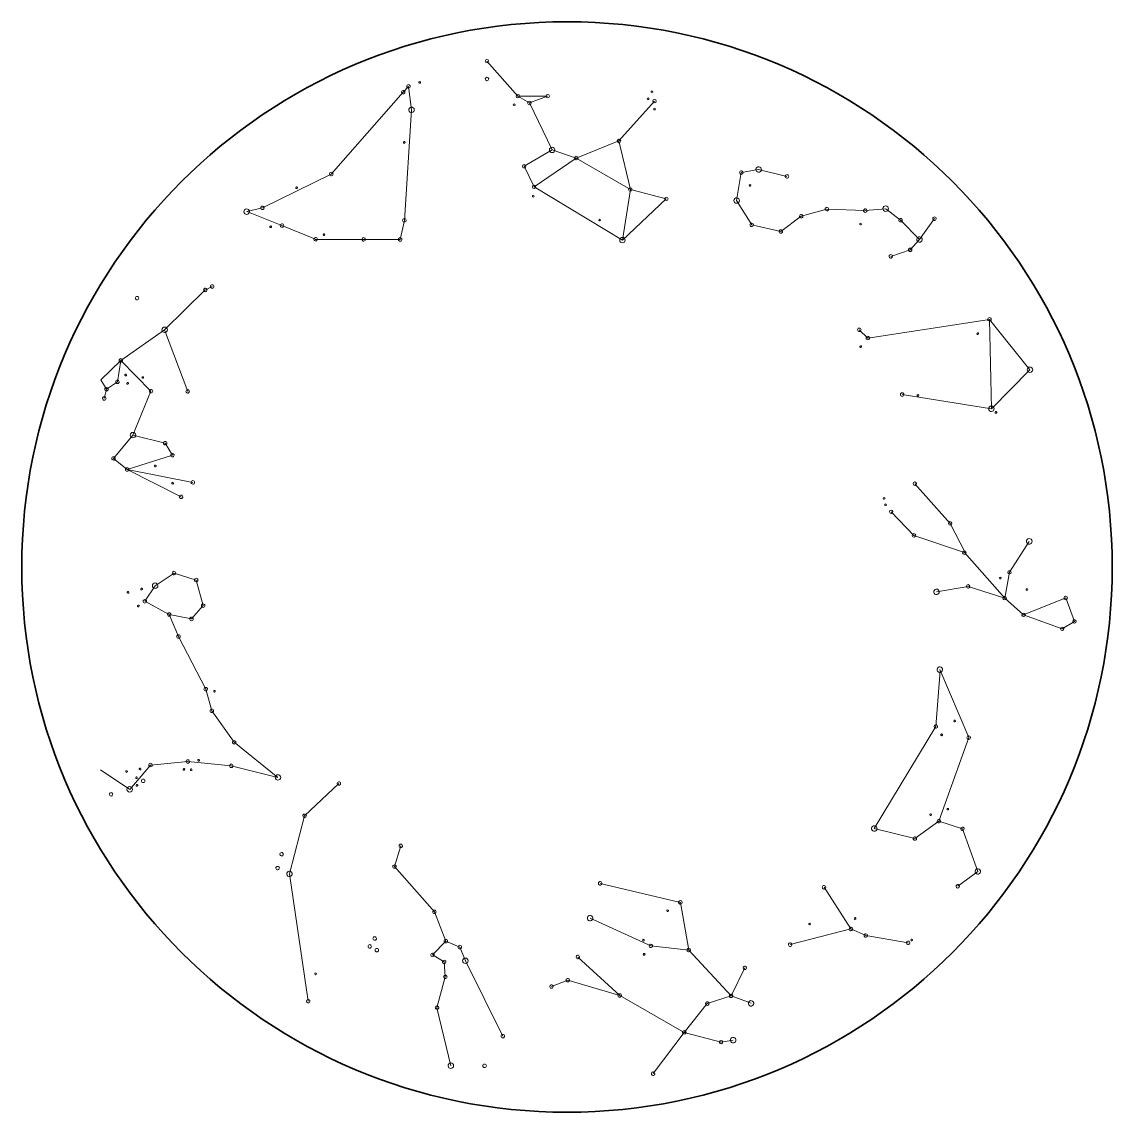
# Model space of a CAD drawing. Header units: inches. Extents: x 7.35 to 8.65, y -8.65 to -7.35.
import ezdxf

# ---------------------------------------------------------------- set-up
doc = ezdxf.new("R2010")
doc.units = ezdxf.units.IN
doc.header["$MEASUREMENT"] = 0
doc.layers.add('Layer 1', color=7, linetype='Continuous')

# ---------------------------------------------------------------- blocks, each defined once
blk = doc.blocks.new('block 2')
at = {"layer": 'Layer 1', "color": 3, "lineweight": 15, "true_color": 0x00ff00}
for points in [[(7.5203, -7.7172), (7.5688, -7.6697)], [(7.5685, -7.6701), (7.577, -7.6655)], [(7.4681, -7.7537), (7.5203, -7.7172)], [(7.5203, -7.7172), (7.5478, -7.7906)], [(7.4442, -7.7767), (7.4681, -7.7537)], [(7.4681, -7.7537), (7.464, -7.7792)], [(7.4681, -7.7537), (7.504, -7.7903)], [(7.4509, -7.7881), (7.4442, -7.7767)], [(7.464, -7.7792), (7.4509, -7.7881)], [(7.4483, -7.7991), (7.4509, -7.7881)], [(7.4825, -7.8427), (7.504, -7.7903)], [(7.4593, -7.8705), (7.4825, -7.8427)], [(7.5209, -7.8523), (7.4825, -7.8427)], [(7.5295, -7.8668), (7.5209, -7.8523)], [(7.4756, -7.8837), (7.4593, -7.8705)], [(7.4756, -7.8837), (7.5295, -7.8668)], [(7.4756, -7.8837), (7.5399, -7.9163)], [(7.4756, -7.8837), (7.5539, -7.8991)]]:
    blk.add_lwpolyline(points, dxfattribs=at)
at = {"layer": 'Layer 1', "color": 1, "lineweight": 15, "true_color": 0xff0000}
for points in [[(7.5697, -7.6678), (7.5707, -7.6682), (7.5712, -7.6695), (7.5707, -7.6705), (7.5703, -7.6716), (7.5691, -7.6721), (7.568, -7.6716), (7.567, -7.6711), (7.5665, -7.6699), (7.5669, -7.6689), (7.5674, -7.6678), (7.5686, -7.6673), (7.5697, -7.6678)], [(7.5778, -7.6636), (7.5789, -7.6641), (7.5793, -7.6653), (7.5789, -7.6663), (7.5784, -7.6674), (7.5772, -7.6679), (7.5762, -7.6674), (7.5751, -7.667), (7.5746, -7.6657), (7.5751, -7.6647), (7.5755, -7.6636), (7.5768, -7.6632), (7.5778, -7.6636)], [(7.4882, -7.6775), (7.4892, -7.6779), (7.4897, -7.6791), (7.4892, -7.6802), (7.4888, -7.6813), (7.4876, -7.6817), (7.4865, -7.6813), (7.4855, -7.6808), (7.485, -7.6796), (7.4854, -7.6785), (7.4859, -7.6775), (7.4871, -7.677), (7.4882, -7.6775)], [(7.5216, -7.7142), (7.5232, -7.7149), (7.524, -7.7169), (7.5233, -7.7185), (7.5225, -7.7202), (7.5206, -7.7209), (7.519, -7.7202), (7.5173, -7.7195), (7.5166, -7.7176), (7.5173, -7.7159), (7.518, -7.7143), (7.5199, -7.7135), (7.5216, -7.7142)], [(7.469, -7.7518), (7.47, -7.7522), (7.4705, -7.7535), (7.47, -7.7545), (7.4696, -7.7556), (7.4683, -7.7561), (7.4673, -7.7556), (7.4662, -7.7551), (7.4658, -7.7539), (7.4662, -7.7529), (7.4667, -7.7518), (7.4679, -7.7513), (7.469, -7.7518)], [(7.4743, -7.7702), (7.4749, -7.7704), (7.4751, -7.771), (7.4749, -7.7715), (7.4747, -7.7721), (7.474, -7.7723), (7.4735, -7.7721), (7.473, -7.7718), (7.4727, -7.7712), (7.473, -7.7707), (7.4732, -7.7702), (7.4738, -7.7699), (7.4743, -7.7702)], [(7.4946, -7.7731), (7.4952, -7.7733), (7.4954, -7.7739), (7.4952, -7.7745), (7.4949, -7.775), (7.4943, -7.7752), (7.4938, -7.775), (7.4933, -7.7748), (7.493, -7.7741), (7.4933, -7.7736), (7.4935, -7.7731), (7.4941, -7.7729), (7.4946, -7.7731)], [(7.4517, -7.7862), (7.4527, -7.7867), (7.4532, -7.7879), (7.4528, -7.789), (7.4523, -7.79), (7.4511, -7.7905), (7.45, -7.79), (7.449, -7.7896), (7.4485, -7.7883), (7.449, -7.7873), (7.4494, -7.7862), (7.4506, -7.7858), (7.4517, -7.7862)], [(7.4648, -7.7773), (7.4658, -7.7777), (7.4663, -7.779), (7.4659, -7.78), (7.4654, -7.7811), (7.4642, -7.7815), (7.4631, -7.7811), (7.4621, -7.7806), (7.4616, -7.7794), (7.4621, -7.7783), (7.4625, -7.7773), (7.4637, -7.7768), (7.4648, -7.7773)], [(7.4766, -7.7801), (7.4771, -7.7804), (7.4773, -7.781), (7.4771, -7.7815), (7.4769, -7.782), (7.4763, -7.7823), (7.4757, -7.782), (7.4752, -7.7818), (7.475, -7.7812), (7.4752, -7.7807), (7.4754, -7.7802), (7.476, -7.7799), (7.4766, -7.7801)], [(7.4492, -7.7972), (7.4502, -7.7977), (7.4507, -7.7989), (7.4502, -7.7999), (7.4498, -7.801), (7.4486, -7.8015), (7.4475, -7.801), (7.4465, -7.8005), (7.446, -7.7993), (7.4464, -7.7983), (7.4469, -7.7972), (7.4481, -7.7967), (7.4492, -7.7972)], [(7.5048, -7.7884), (7.5059, -7.7889), (7.5064, -7.7901), (7.5059, -7.7911), (7.5055, -7.7922), (7.5042, -7.7927), (7.5032, -7.7922), (7.5021, -7.7917), (7.5017, -7.7905), (7.5021, -7.7895), (7.5026, -7.7884), (7.5038, -7.7879), (7.5048, -7.7884)], [(7.5486, -7.7887), (7.5496, -7.7892), (7.5501, -7.7904), (7.5497, -7.7915), (7.5492, -7.7925), (7.548, -7.793), (7.5469, -7.7925), (7.5459, -7.7921), (7.5454, -7.7909), (7.5459, -7.7898), (7.5463, -7.7888), (7.5475, -7.7883), (7.5486, -7.7887)], [(7.4838, -7.8397), (7.4854, -7.8404), (7.4862, -7.8424), (7.4855, -7.844), (7.4847, -7.8457), (7.4828, -7.8464), (7.4812, -7.8457), (7.4795, -7.845), (7.4788, -7.8431), (7.4795, -7.8414), (7.4802, -7.8398), (7.4821, -7.839), (7.4838, -7.8397)], [(7.5217, -7.8504), (7.5228, -7.8508), (7.5233, -7.852), (7.5228, -7.8531), (7.5224, -7.8541), (7.5211, -7.8546), (7.5201, -7.8542), (7.519, -7.8537), (7.5186, -7.8525), (7.519, -7.8514), (7.5195, -7.8504), (7.5207, -7.8499), (7.5217, -7.8504)], [(7.5304, -7.8649), (7.5314, -7.8653), (7.5319, -7.8665), (7.5314, -7.8676), (7.531, -7.8686), (7.5298, -7.8691), (7.5287, -7.8687), (7.5277, -7.8682), (7.5272, -7.867), (7.5276, -7.8659), (7.5281, -7.8649), (7.5293, -7.8644), (7.5304, -7.8649)], [(7.4601, -7.8686), (7.4612, -7.8691), (7.4616, -7.8703), (7.4612, -7.8714), (7.4607, -7.8724), (7.4595, -7.8729), (7.4585, -7.8724), (7.4574, -7.872), (7.4569, -7.8708), (7.4574, -7.8697), (7.4578, -7.8687), (7.4591, -7.8682), (7.4601, -7.8686)], [(7.4764, -7.8818), (7.4775, -7.8823), (7.4779, -7.8835), (7.4775, -7.8846), (7.477, -7.8856), (7.4758, -7.8861), (7.4748, -7.8856), (7.4737, -7.8852), (7.4732, -7.884), (7.4737, -7.8829), (7.4741, -7.8819), (7.4754, -7.8814), (7.4764, -7.8818)], [(7.5094, -7.8786), (7.51, -7.8788), (7.5102, -7.8794), (7.51, -7.88), (7.5097, -7.8805), (7.5091, -7.8807), (7.5086, -7.8805), (7.5081, -7.8803), (7.5078, -7.8797), (7.5081, -7.8791), (7.5083, -7.8786), (7.5089, -7.8784), (7.5094, -7.8786)], [(7.5302, -7.8991), (7.5307, -7.8994), (7.5309, -7.9), (7.5307, -7.9005), (7.5305, -7.901), (7.5298, -7.9013), (7.5293, -7.901), (7.5288, -7.9008), (7.5286, -7.9002), (7.5288, -7.8997), (7.529, -7.8992), (7.5296, -7.8989), (7.5302, -7.8991)], [(7.5548, -7.8972), (7.5558, -7.8977), (7.5563, -7.8989), (7.5558, -7.9), (7.5554, -7.901), (7.5542, -7.9015), (7.5531, -7.901), (7.5521, -7.9006), (7.5516, -7.8994), (7.552, -7.8983), (7.5525, -7.8973), (7.5537, -7.8968), (7.5548, -7.8972)], [(7.5407, -7.9144), (7.5417, -7.9148), (7.5422, -7.9161), (7.5418, -7.9171), (7.5413, -7.9182), (7.5401, -7.9186), (7.539, -7.9182), (7.538, -7.9177), (7.5375, -7.9165), (7.538, -7.9154), (7.5384, -7.9144), (7.5396, -7.9139), (7.5407, -7.9144)]]:
    blk.add_open_spline(points, degree=3, knots=[0, 0, 0, 0, 1, 1, 1, 2, 2, 2, 3, 3, 3, 4, 4, 4, 4], dxfattribs=at)
blk = doc.blocks.new('block 3')
at = {"layer": 'Layer 1', "color": 3, "lineweight": 15, "true_color": 0x00ff00}
for points in [[(7.6872, -8.2966), (7.7281, -8.2582)], [(7.6692, -8.3659), (7.6872, -8.2966)], [(7.6914, -8.5176), (7.6692, -8.3659)]]:
    blk.add_lwpolyline(points, dxfattribs=at)
at = {"layer": 'Layer 1', "color": 1, "lineweight": 15, "true_color": 0xff0000}
for points in [[(7.7265, -8.2569), (7.7272, -8.256), (7.7285, -8.2558), (7.7294, -8.2566), (7.7303, -8.2573), (7.7304, -8.2586), (7.7297, -8.2595), (7.729, -8.2604), (7.7277, -8.2605), (7.7268, -8.2598), (7.7259, -8.2591), (7.7258, -8.2578), (7.7265, -8.2569)], [(7.6856, -8.2953), (7.6863, -8.2944), (7.6876, -8.2942), (7.6885, -8.2949), (7.6894, -8.2957), (7.6895, -8.297), (7.6888, -8.2979), (7.6881, -8.2988), (7.6868, -8.2989), (7.6859, -8.2982), (7.685, -8.2975), (7.6849, -8.2962), (7.6856, -8.2953)], [(7.6581, -8.3412), (7.6588, -8.3403), (7.6601, -8.3401), (7.661, -8.3409), (7.6619, -8.3416), (7.662, -8.3429), (7.6613, -8.3438), (7.6606, -8.3447), (7.6593, -8.3448), (7.6584, -8.3441), (7.6575, -8.3434), (7.6574, -8.3421), (7.6581, -8.3412)], [(7.6534, -8.3577), (7.6541, -8.3568), (7.6554, -8.3567), (7.6563, -8.3574), (7.6572, -8.3581), (7.6573, -8.3594), (7.6566, -8.3603), (7.6559, -8.3612), (7.6546, -8.3613), (7.6537, -8.3606), (7.6528, -8.3599), (7.6527, -8.3586), (7.6534, -8.3577)], [(7.6666, -8.3639), (7.6677, -8.3625), (7.6697, -8.3622), (7.6712, -8.3633), (7.6726, -8.3645), (7.6728, -8.3665), (7.6717, -8.3679), (7.6706, -8.3693), (7.6686, -8.3696), (7.6671, -8.3685), (7.6657, -8.3674), (7.6655, -8.3653), (7.6666, -8.3639)], [(7.6994, -8.4844), (7.6997, -8.4839), (7.7004, -8.4838), (7.7008, -8.4842), (7.7013, -8.4845), (7.7014, -8.4852), (7.701, -8.4857), (7.7007, -8.4861), (7.7, -8.4862), (7.6996, -8.4858), (7.6991, -8.4855), (7.699, -8.4848), (7.6994, -8.4844)], [(7.6898, -8.5164), (7.6905, -8.5155), (7.6918, -8.5153), (7.6927, -8.516), (7.6936, -8.5167), (7.6938, -8.518), (7.6931, -8.5189), (7.6924, -8.5198), (7.6911, -8.52), (7.6902, -8.5193), (7.6893, -8.5186), (7.6891, -8.5173), (7.6898, -8.5164)]]:
    blk.add_open_spline(points, degree=3, knots=[0, 0, 0, 0, 1, 1, 1, 2, 2, 2, 3, 3, 3, 4, 4, 4, 4], dxfattribs=at)
blk = doc.blocks.new('block 4')
at = {"layer": 'Layer 1', "color": 3, "lineweight": 15, "true_color": 0x00ff00}
for points in [[(8.4398, -8.1901), (8.4451, -8.1237)], [(8.4445, -8.1223), (8.479, -8.2034)], [(8.3664, -8.3119), (8.4398, -8.1901)], [(8.479, -8.2034), (8.4434, -8.3031)], [(8.4434, -8.3031), (8.4148, -8.3238)], [(8.4715, -8.3121), (8.4434, -8.3031)], [(8.4148, -8.3238), (8.3664, -8.3119)], [(8.4897, -8.3629), (8.4715, -8.3121)], [(8.4659, -8.3807), (8.4897, -8.3629)]]:
    blk.add_lwpolyline(points, dxfattribs=at)
at = {"layer": 'Layer 1', "color": 1, "lineweight": 15, "true_color": 0xff0000}
for points in [[(8.4429, -8.1252), (8.4413, -8.1243), (8.4408, -8.1223), (8.4417, -8.1207), (8.4425, -8.1191), (8.4445, -8.1186), (8.4461, -8.1195), (8.4477, -8.1204), (8.4482, -8.1224), (8.4473, -8.1239), (8.4464, -8.1255), (8.4444, -8.1261), (8.4429, -8.1252)], [(8.4388, -8.1919), (8.4378, -8.1914), (8.4374, -8.1901), (8.438, -8.1891), (8.4385, -8.1881), (8.4398, -8.1878), (8.4408, -8.1883), (8.4418, -8.1889), (8.4422, -8.1902), (8.4416, -8.1912), (8.441, -8.1922), (8.4397, -8.1925), (8.4388, -8.1919)], [(8.4618, -8.1845), (8.4613, -8.1842), (8.4611, -8.1835), (8.4614, -8.183), (8.4617, -8.1825), (8.4623, -8.1824), (8.4628, -8.1827), (8.4633, -8.1829), (8.4635, -8.1836), (8.4632, -8.1841), (8.4629, -8.1846), (8.4623, -8.1847), (8.4618, -8.1845)], [(8.4462, -8.201), (8.4457, -8.2007), (8.4456, -8.2001), (8.4458, -8.1996), (8.4461, -8.1991), (8.4468, -8.1989), (8.4473, -8.1992), (8.4478, -8.1995), (8.4479, -8.2001), (8.4476, -8.2006), (8.4474, -8.2011), (8.4467, -8.2013), (8.4462, -8.201)], [(8.4779, -8.2052), (8.4769, -8.2047), (8.4766, -8.2034), (8.4771, -8.2024), (8.4777, -8.2014), (8.479, -8.2011), (8.48, -8.2016), (8.481, -8.2022), (8.4813, -8.2035), (8.4808, -8.2045), (8.4802, -8.2055), (8.4789, -8.2058), (8.4779, -8.2052)], [(8.4331, -8.2961), (8.4326, -8.2958), (8.4324, -8.2952), (8.4327, -8.2947), (8.433, -8.2942), (8.4336, -8.294), (8.4341, -8.2943), (8.4346, -8.2946), (8.4348, -8.2952), (8.4345, -8.2957), (8.4342, -8.2962), (8.4336, -8.2964), (8.4331, -8.2961)], [(8.4535, -8.2896), (8.453, -8.2894), (8.4528, -8.2887), (8.4531, -8.2882), (8.4534, -8.2877), (8.454, -8.2876), (8.4545, -8.2878), (8.455, -8.2881), (8.4552, -8.2888), (8.4549, -8.2893), (8.4546, -8.2897), (8.454, -8.2899), (8.4535, -8.2896)], [(8.4423, -8.3049), (8.4413, -8.3044), (8.441, -8.3031), (8.4416, -8.3021), (8.4421, -8.3011), (8.4434, -8.3008), (8.4444, -8.3013), (8.4454, -8.3019), (8.4457, -8.3032), (8.4452, -8.3042), (8.4446, -8.3052), (8.4433, -8.3055), (8.4423, -8.3049)], [(8.3647, -8.3147), (8.3632, -8.3138), (8.3626, -8.3118), (8.3635, -8.3103), (8.3644, -8.3087), (8.3664, -8.3082), (8.368, -8.309), (8.3695, -8.3099), (8.3701, -8.3119), (8.3692, -8.3135), (8.3683, -8.3151), (8.3663, -8.3156), (8.3647, -8.3147)], [(8.4705, -8.3139), (8.4695, -8.3133), (8.4691, -8.312), (8.4697, -8.311), (8.4703, -8.31), (8.4715, -8.3097), (8.4725, -8.3103), (8.4735, -8.3108), (8.4739, -8.3121), (8.4733, -8.3131), (8.4727, -8.3141), (8.4715, -8.3144), (8.4705, -8.3139)], [(8.4138, -8.3256), (8.4128, -8.325), (8.4125, -8.3238), (8.413, -8.3228), (8.4136, -8.3218), (8.4149, -8.3214), (8.4159, -8.322), (8.4169, -8.3226), (8.4172, -8.3238), (8.4166, -8.3248), (8.4161, -8.3258), (8.4148, -8.3262), (8.4138, -8.3256)], [(8.4881, -8.3657), (8.4866, -8.3649), (8.486, -8.3629), (8.4869, -8.3613), (8.4878, -8.3597), (8.4898, -8.3592), (8.4914, -8.3601), (8.4929, -8.361), (8.4935, -8.363), (8.4926, -8.3645), (8.4917, -8.3661), (8.4897, -8.3666), (8.4881, -8.3657)], [(8.4649, -8.3825), (8.4639, -8.3819), (8.4635, -8.3807), (8.4641, -8.3797), (8.4647, -8.3787), (8.466, -8.3783), (8.4669, -8.3789), (8.4679, -8.3795), (8.4683, -8.3807), (8.4677, -8.3817), (8.4671, -8.3827), (8.4659, -8.3831), (8.4649, -8.3825)]]:
    blk.add_open_spline(points, degree=3, knots=[0, 0, 0, 0, 1, 1, 1, 2, 2, 2, 3, 3, 3, 4, 4, 4, 4], dxfattribs=at)
blk = doc.blocks.new('block 5')
at = {"layer": 'Layer 1', "color": 3, "lineweight": 15, "true_color": 0x00ff00}
for points in [[(8.0394, -8.3772), (8.1352, -8.3998)], [(8.1352, -8.3998), (8.1451, -8.4568)], [(8.1001, -8.4518), (8.0275, -8.4187)], [(8.1451, -8.4568), (8.1001, -8.4518)], [(8.1956, -8.5114), (8.1451, -8.4568)], [(8.0628, -8.5108), (8.0129, -8.465)], [(8.212, -8.4779), (8.1956, -8.5114)], [(8.0008, -8.4927), (7.9816, -8.5003)], [(8.0628, -8.5108), (8.0008, -8.4927)], [(8.1398, -8.5548), (8.0628, -8.5108)], [(8.1956, -8.5114), (8.1673, -8.5206)], [(8.2194, -8.5202), (8.1956, -8.5114)], [(8.1673, -8.5206), (8.1398, -8.5548)], [(8.1398, -8.5548), (8.1027, -8.604)], [(8.1839, -8.5666), (8.1398, -8.5548)], [(8.198, -8.5641), (8.1839, -8.5666)]]:
    blk.add_lwpolyline(points, dxfattribs=at)
at = {"layer": 'Layer 1', "color": 1, "lineweight": 15, "true_color": 0xff0000}
for points in [[(8.0374, -8.3775), (8.0372, -8.3764), (8.0379, -8.3753), (8.039, -8.3751), (8.0402, -8.3749), (8.0412, -8.3757), (8.0414, -8.3768), (8.0416, -8.3779), (8.0409, -8.379), (8.0398, -8.3792), (8.0386, -8.3794), (8.0376, -8.3786), (8.0374, -8.3775)], [(8.1331, -8.4002), (8.1329, -8.399), (8.1337, -8.398), (8.1348, -8.3978), (8.1359, -8.3976), (8.137, -8.3983), (8.1372, -8.3995), (8.1374, -8.4006), (8.1366, -8.4017), (8.1355, -8.4019), (8.1344, -8.4021), (8.1333, -8.4013), (8.1331, -8.4002)], [(8.119, -8.41), (8.1189, -8.4094), (8.1193, -8.4089), (8.1198, -8.4088), (8.1204, -8.4087), (8.1209, -8.4091), (8.121, -8.4096), (8.1211, -8.4102), (8.1208, -8.4107), (8.1202, -8.4108), (8.1196, -8.4109), (8.1191, -8.4105), (8.119, -8.41)], [(8.0243, -8.4193), (8.024, -8.4175), (8.0252, -8.4158), (8.0269, -8.4155), (8.0287, -8.4152), (8.0304, -8.4164), (8.0307, -8.4181), (8.031, -8.4199), (8.0298, -8.4216), (8.0281, -8.4219), (8.0263, -8.4222), (8.0246, -8.421), (8.0243, -8.4193)], [(8.0901, -8.445), (8.09, -8.4444), (8.0904, -8.4439), (8.0909, -8.4438), (8.0915, -8.4437), (8.092, -8.4441), (8.0921, -8.4447), (8.0922, -8.4452), (8.0919, -8.4458), (8.0913, -8.4459), (8.0907, -8.446), (8.0902, -8.4456), (8.0901, -8.445)], [(8.0981, -8.4522), (8.0979, -8.451), (8.0986, -8.45), (8.0997, -8.4498), (8.1009, -8.4496), (8.1019, -8.4503), (8.1021, -8.4514), (8.1023, -8.4526), (8.1016, -8.4536), (8.1005, -8.4538), (8.0993, -8.454), (8.0983, -8.4533), (8.0981, -8.4522)], [(8.0109, -8.4653), (8.0107, -8.4642), (8.0115, -8.4631), (8.0126, -8.4629), (8.0137, -8.4627), (8.0148, -8.4635), (8.015, -8.4646), (8.0152, -8.4657), (8.0144, -8.4668), (8.0133, -8.467), (8.0122, -8.4672), (8.0111, -8.4665), (8.0109, -8.4653)], [(8.091, -8.462), (8.0909, -8.4614), (8.0913, -8.4609), (8.0918, -8.4608), (8.0924, -8.4607), (8.0929, -8.4611), (8.093, -8.4616), (8.0931, -8.4622), (8.0927, -8.4627), (8.0922, -8.4628), (8.0916, -8.4629), (8.0911, -8.4625), (8.091, -8.462)], [(8.1431, -8.4571), (8.1429, -8.456), (8.1437, -8.4549), (8.1448, -8.4547), (8.1459, -8.4545), (8.147, -8.4553), (8.1472, -8.4564), (8.1474, -8.4575), (8.1466, -8.4586), (8.1455, -8.4588), (8.1444, -8.459), (8.1433, -8.4583), (8.1431, -8.4571)], [(8.21, -8.4783), (8.2098, -8.4772), (8.2105, -8.4761), (8.2117, -8.4759), (8.2128, -8.4757), (8.2139, -8.4765), (8.2141, -8.4776), (8.2143, -8.4787), (8.2135, -8.4798), (8.2124, -8.48), (8.2112, -8.4802), (8.2102, -8.4794), (8.21, -8.4783)], [(7.9795, -8.5006), (7.9793, -8.4995), (7.9801, -8.4984), (7.9812, -8.4982), (7.9823, -8.498), (7.9834, -8.4988), (7.9836, -8.4999), (7.9838, -8.501), (7.983, -8.5021), (7.9819, -8.5023), (7.9808, -8.5025), (7.9797, -8.5018), (7.9795, -8.5006)], [(7.9988, -8.493), (7.9986, -8.4919), (7.9993, -8.4908), (8.0005, -8.4906), (8.0016, -8.4904), (8.0027, -8.4912), (8.0029, -8.4923), (8.0031, -8.4934), (8.0023, -8.4945), (8.0012, -8.4947), (8, -8.4949), (7.999, -8.4942), (7.9988, -8.493)], [(8.0608, -8.5111), (8.0606, -8.51), (8.0614, -8.5089), (8.0625, -8.5087), (8.0636, -8.5085), (8.0647, -8.5093), (8.0649, -8.5104), (8.0651, -8.5116), (8.0643, -8.5126), (8.0632, -8.5128), (8.0621, -8.513), (8.061, -8.5123), (8.0608, -8.5111)], [(8.1936, -8.5117), (8.1934, -8.5106), (8.1941, -8.5095), (8.1953, -8.5093), (8.1964, -8.5091), (8.1975, -8.5099), (8.1977, -8.511), (8.1979, -8.5121), (8.1971, -8.5132), (8.196, -8.5134), (8.1948, -8.5136), (8.1938, -8.5129), (8.1936, -8.5117)], [(8.1652, -8.5209), (8.165, -8.5198), (8.1658, -8.5187), (8.1669, -8.5185), (8.168, -8.5183), (8.1691, -8.5191), (8.1693, -8.5202), (8.1695, -8.5213), (8.1688, -8.5224), (8.1676, -8.5226), (8.1665, -8.5228), (8.1654, -8.522), (8.1652, -8.5209)], [(8.2162, -8.5208), (8.2159, -8.519), (8.2171, -8.5173), (8.2189, -8.517), (8.2206, -8.5167), (8.2223, -8.5179), (8.2226, -8.5197), (8.223, -8.5214), (8.2218, -8.5231), (8.22, -8.5235), (8.2182, -8.5238), (8.2165, -8.5226), (8.2162, -8.5208)], [(8.1378, -8.5552), (8.1376, -8.554), (8.1383, -8.5529), (8.1395, -8.5528), (8.1406, -8.5526), (8.1417, -8.5533), (8.1419, -8.5544), (8.1421, -8.5556), (8.1413, -8.5566), (8.1402, -8.5568), (8.1391, -8.557), (8.138, -8.5563), (8.1378, -8.5552)], [(8.1819, -8.567), (8.1817, -8.5658), (8.1824, -8.5647), (8.1835, -8.5645), (8.1847, -8.5644), (8.1857, -8.5651), (8.1859, -8.5662), (8.1861, -8.5674), (8.1854, -8.5684), (8.1843, -8.5686), (8.1831, -8.5688), (8.182, -8.5681), (8.1819, -8.567)], [(8.1948, -8.5647), (8.1945, -8.5629), (8.1957, -8.5612), (8.1975, -8.5609), (8.1993, -8.5606), (8.2009, -8.5618), (8.2013, -8.5635), (8.2016, -8.5653), (8.2004, -8.567), (8.1986, -8.5673), (8.1968, -8.5676), (8.1951, -8.5664), (8.1948, -8.5647)], [(8.1006, -8.6044), (8.1004, -8.6033), (8.1012, -8.6022), (8.1023, -8.602), (8.1034, -8.6018), (8.1045, -8.6025), (8.1047, -8.6037), (8.1049, -8.6048), (8.1042, -8.6059), (8.103, -8.6061), (8.1019, -8.6063), (8.1008, -8.6055), (8.1006, -8.6044)]]:
    blk.add_open_spline(points, degree=3, knots=[0, 0, 0, 0, 1, 1, 1, 2, 2, 2, 3, 3, 3, 4, 4, 4, 4], dxfattribs=at)
blk = doc.blocks.new('block 6')
at = {"layer": 'Layer 1', "color": 3, "lineweight": 15, "true_color": 0x00ff00}
for points in [[(8.2285, -7.5261), (8.2078, -7.5297)], [(8.2622, -7.5343), (8.2285, -7.5261)], [(8.2078, -7.5297), (8.2022, -7.5631)], [(8.2202, -7.5921), (8.2022, -7.5631)], [(8.3098, -7.5732), (8.2793, -7.5818)], [(8.3556, -7.5751), (8.3098, -7.5732)], [(8.38, -7.5728), (8.3556, -7.5751)], [(8.3977, -7.5865), (8.38, -7.5728)], [(8.2793, -7.5818), (8.255, -7.6001)], [(8.4203, -7.6095), (8.3977, -7.5865)], [(8.438, -7.5847), (8.4203, -7.6095)], [(8.255, -7.6001), (8.2202, -7.5921)], [(8.4092, -7.6219), (8.4203, -7.6095)], [(8.4092, -7.6219), (8.386, -7.6297)]]:
    blk.add_lwpolyline(points, dxfattribs=at)
at = {"layer": 'Layer 1', "color": 1, "lineweight": 15, "true_color": 0xff0000}
for points in [[(8.2306, -7.5286), (8.2292, -7.5298), (8.2272, -7.5296), (8.226, -7.5282), (8.2248, -7.5269), (8.225, -7.5248), (8.2263, -7.5236), (8.2277, -7.5225), (8.2298, -7.5226), (8.2309, -7.524), (8.2321, -7.5253), (8.232, -7.5274), (8.2306, -7.5286)], [(8.2092, -7.5313), (8.2083, -7.532), (8.207, -7.532), (8.2063, -7.5311), (8.2055, -7.5302), (8.2056, -7.5289), (8.2065, -7.5282), (8.2074, -7.5274), (8.2087, -7.5275), (8.2094, -7.5284), (8.2102, -7.5292), (8.2101, -7.5306), (8.2092, -7.5313)], [(8.2636, -7.5359), (8.2627, -7.5366), (8.2614, -7.5365), (8.2607, -7.5356), (8.2599, -7.5348), (8.26, -7.5335), (8.2609, -7.5327), (8.2618, -7.532), (8.2631, -7.5321), (8.2638, -7.5329), (8.2646, -7.5338), (8.2645, -7.5351), (8.2636, -7.5359)], [(8.2189, -7.5458), (8.2185, -7.5461), (8.2178, -7.5461), (8.2175, -7.5456), (8.2171, -7.5452), (8.2171, -7.5446), (8.2176, -7.5442), (8.218, -7.5438), (8.2187, -7.5439), (8.219, -7.5443), (8.2194, -7.5447), (8.2194, -7.5454), (8.2189, -7.5458)], [(8.2043, -7.5656), (8.203, -7.5668), (8.2009, -7.5666), (8.1998, -7.5653), (8.1986, -7.5639), (8.1987, -7.5618), (8.2001, -7.5607), (8.2015, -7.5595), (8.2035, -7.5596), (8.2047, -7.561), (8.2059, -7.5624), (8.2057, -7.5644), (8.2043, -7.5656)], [(8.3111, -7.5748), (8.3103, -7.5756), (8.309, -7.5755), (8.3082, -7.5746), (8.3075, -7.5737), (8.3076, -7.5724), (8.3084, -7.5717), (8.3093, -7.5709), (8.3106, -7.571), (8.3114, -7.5719), (8.3121, -7.5728), (8.312, -7.5741), (8.3111, -7.5748)], [(8.357, -7.5767), (8.3561, -7.5775), (8.3548, -7.5774), (8.3541, -7.5765), (8.3533, -7.5756), (8.3534, -7.5743), (8.3543, -7.5736), (8.3551, -7.5728), (8.3564, -7.5729), (8.3572, -7.5738), (8.3579, -7.5746), (8.3579, -7.576), (8.357, -7.5767)], [(8.3821, -7.5753), (8.3808, -7.5765), (8.3787, -7.5763), (8.3775, -7.5749), (8.3763, -7.5736), (8.3765, -7.5715), (8.3779, -7.5703), (8.3792, -7.5692), (8.3813, -7.5693), (8.3825, -7.5707), (8.3836, -7.572), (8.3835, -7.5741), (8.3821, -7.5753)], [(8.2215, -7.5937), (8.2207, -7.5944), (8.2194, -7.5943), (8.2186, -7.5935), (8.2179, -7.5926), (8.218, -7.5913), (8.2188, -7.5905), (8.2197, -7.5898), (8.221, -7.5899), (8.2218, -7.5908), (8.2225, -7.5916), (8.2224, -7.5929), (8.2215, -7.5937)], [(8.2807, -7.5834), (8.2798, -7.5841), (8.2785, -7.584), (8.2777, -7.5832), (8.277, -7.5823), (8.2771, -7.581), (8.2779, -7.5802), (8.2788, -7.5795), (8.2801, -7.5796), (8.2809, -7.5805), (8.2816, -7.5813), (8.2815, -7.5826), (8.2807, -7.5834)], [(8.3507, -7.5919), (8.3502, -7.5923), (8.3496, -7.5922), (8.3492, -7.5918), (8.3488, -7.5914), (8.3489, -7.5907), (8.3493, -7.5903), (8.3497, -7.59), (8.3504, -7.59), (8.3508, -7.5904), (8.3511, -7.5909), (8.3511, -7.5915), (8.3507, -7.5919)], [(8.399, -7.5881), (8.3982, -7.5888), (8.3969, -7.5887), (8.3961, -7.5879), (8.3954, -7.587), (8.3955, -7.5857), (8.3963, -7.5849), (8.3972, -7.5842), (8.3985, -7.5843), (8.3993, -7.5852), (8.4, -7.586), (8.3999, -7.5873), (8.399, -7.5881)], [(8.4394, -7.5863), (8.4385, -7.5871), (8.4372, -7.587), (8.4365, -7.5861), (8.4357, -7.5852), (8.4358, -7.5839), (8.4367, -7.5832), (8.4376, -7.5824), (8.4389, -7.5825), (8.4396, -7.5834), (8.4404, -7.5842), (8.4403, -7.5856), (8.4394, -7.5863)], [(8.2563, -7.6016), (8.2555, -7.6024), (8.2542, -7.6023), (8.2534, -7.6014), (8.2527, -7.6005), (8.2528, -7.5992), (8.2536, -7.5985), (8.2545, -7.5977), (8.2558, -7.5978), (8.2566, -7.5987), (8.2573, -7.5996), (8.2572, -7.6009), (8.2563, -7.6016)], [(8.4224, -7.612), (8.4211, -7.6132), (8.419, -7.613), (8.4178, -7.6117), (8.4167, -7.6103), (8.4168, -7.6082), (8.4182, -7.6071), (8.4195, -7.6059), (8.4216, -7.606), (8.4228, -7.6074), (8.4239, -7.6088), (8.4238, -7.6108), (8.4224, -7.612)], [(8.3873, -7.6312), (8.3865, -7.632), (8.3852, -7.6319), (8.3844, -7.631), (8.3837, -7.6302), (8.3838, -7.6288), (8.3846, -7.6281), (8.3855, -7.6273), (8.3868, -7.6274), (8.3876, -7.6283), (8.3883, -7.6292), (8.3882, -7.6305), (8.3873, -7.6312)], [(8.4105, -7.6234), (8.4097, -7.6242), (8.4084, -7.6241), (8.4076, -7.6232), (8.4069, -7.6224), (8.407, -7.621), (8.4078, -7.6203), (8.4087, -7.6195), (8.41, -7.6196), (8.4108, -7.6205), (8.4115, -7.6214), (8.4114, -7.6227), (8.4105, -7.6234)]]:
    blk.add_open_spline(points, degree=3, knots=[0, 0, 0, 0, 1, 1, 1, 2, 2, 2, 3, 3, 3, 4, 4, 4, 4], dxfattribs=at)
blk = doc.blocks.new('block 7')
at = {"layer": 'Layer 1', "color": 3, "lineweight": 15, "true_color": 0x00ff00}
for points in [[(8.5037, -7.7048), (8.3586, -7.727)], [(8.5037, -7.7048), (8.506, -7.8114)], [(8.5037, -7.7048), (8.5519, -7.7649)], [(8.3586, -7.727), (8.3485, -7.7173)], [(8.506, -7.8114), (8.5519, -7.7649)], [(8.506, -7.8114), (8.3996, -7.7944)]]:
    blk.add_lwpolyline(points, dxfattribs=at)
at = {"layer": 'Layer 1', "color": 1, "lineweight": 15, "true_color": 0xff0000}
for points in [[(8.5046, -7.7067), (8.5035, -7.7071), (8.5023, -7.7066), (8.5018, -7.7056), (8.5014, -7.7045), (8.5019, -7.7033), (8.5029, -7.7029), (8.504, -7.7024), (8.5052, -7.7029), (8.5056, -7.7039), (8.5061, -7.705), (8.5056, -7.7062), (8.5046, -7.7067)], [(8.3494, -7.7192), (8.3483, -7.7196), (8.3471, -7.7192), (8.3466, -7.7181), (8.3462, -7.717), (8.3467, -7.7158), (8.3477, -7.7154), (8.3488, -7.7149), (8.35, -7.7154), (8.3504, -7.7165), (8.3509, -7.7175), (8.3504, -7.7187), (8.3494, -7.7192)], [(8.4902, -7.7227), (8.4897, -7.723), (8.4891, -7.7227), (8.4888, -7.7222), (8.4886, -7.7217), (8.4889, -7.7211), (8.4894, -7.7208), (8.4899, -7.7206), (8.4905, -7.7208), (8.4908, -7.7214), (8.491, -7.7219), (8.4907, -7.7225), (8.4902, -7.7227)], [(8.3594, -7.7289), (8.3583, -7.7294), (8.3571, -7.7289), (8.3567, -7.7279), (8.3562, -7.7268), (8.3567, -7.7256), (8.3578, -7.7251), (8.3588, -7.7247), (8.36, -7.7252), (8.3605, -7.7262), (8.3609, -7.7273), (8.3605, -7.7285), (8.3594, -7.7289)], [(8.3507, -7.7381), (8.3502, -7.7384), (8.3495, -7.7381), (8.3493, -7.7376), (8.3491, -7.7371), (8.3493, -7.7365), (8.3499, -7.7362), (8.3504, -7.736), (8.351, -7.7363), (8.3512, -7.7368), (8.3515, -7.7373), (8.3512, -7.7379), (8.3507, -7.7381)], [(8.5532, -7.7678), (8.5516, -7.7686), (8.5497, -7.7678), (8.549, -7.7661), (8.5482, -7.7645), (8.549, -7.7626), (8.5506, -7.7619), (8.5523, -7.7611), (8.5542, -7.7619), (8.5549, -7.7636), (8.5557, -7.7652), (8.5549, -7.7671), (8.5532, -7.7678)], [(8.4004, -7.7963), (8.3994, -7.7968), (8.3982, -7.7963), (8.3977, -7.7953), (8.3972, -7.7942), (8.3977, -7.793), (8.3988, -7.7925), (8.3998, -7.7921), (8.401, -7.7926), (8.4015, -7.7936), (8.402, -7.7947), (8.4015, -7.7959), (8.4004, -7.7963)], [(8.4189, -7.7962), (8.4184, -7.7965), (8.4178, -7.7962), (8.4175, -7.7957), (8.4173, -7.7952), (8.4176, -7.7946), (8.4181, -7.7943), (8.4186, -7.7941), (8.4192, -7.7944), (8.4194, -7.7949), (8.4197, -7.7954), (8.4194, -7.796), (8.4189, -7.7962)], [(8.5073, -7.8144), (8.5057, -7.8151), (8.5037, -7.8144), (8.503, -7.8127), (8.5023, -7.8111), (8.5031, -7.8092), (8.5047, -7.8084), (8.5064, -7.8077), (8.5083, -7.8085), (8.509, -7.8101), (8.5097, -7.8118), (8.509, -7.8137), (8.5073, -7.8144)], [(8.5119, -7.8167), (8.5113, -7.8169), (8.5107, -7.8167), (8.5105, -7.8162), (8.5103, -7.8157), (8.5105, -7.815), (8.511, -7.8148), (8.5116, -7.8146), (8.5122, -7.8148), (8.5124, -7.8154), (8.5126, -7.8159), (8.5124, -7.8165), (8.5119, -7.8167)]]:
    blk.add_open_spline(points, degree=3, knots=[0, 0, 0, 0, 1, 1, 1, 2, 2, 2, 3, 3, 3, 4, 4, 4, 4], dxfattribs=at)
blk = doc.blocks.new('block 8')
at = {"layer": 'Layer 1', "color": 3, "lineweight": 15, "true_color": 0x00ff00}
for points in [[(8.4147, -7.9007), (8.4568, -7.948)], [(8.4137, -7.9623), (8.3865, -7.9341)], [(8.4747, -7.9828), (8.4568, -7.948)], [(8.4738, -7.9828), (8.4137, -7.9623)], [(8.5511, -7.9695), (8.5276, -8.0062)], [(8.5219, -8.0373), (8.4738, -7.9828)], [(8.5276, -8.0062), (8.5219, -8.0373)], [(8.4783, -8.0231), (8.4406, -8.0297)], [(8.5219, -8.0373), (8.4783, -8.0231)], [(8.5444, -8.0571), (8.5219, -8.0373)], [(8.5444, -8.0571), (8.5946, -8.0369)], [(8.5946, -8.0369), (8.605, -8.0648)], [(8.5904, -8.0738), (8.5444, -8.0571)], [(8.605, -8.0648), (8.5904, -8.0738)]]:
    blk.add_lwpolyline(points, dxfattribs=at)
at = {"layer": 'Layer 1', "color": 1, "lineweight": 15, "true_color": 0xff0000}
for points in [[(8.4149, -7.9027), (8.4138, -7.9028), (8.4128, -7.902), (8.4127, -7.9009), (8.4126, -7.8997), (8.4134, -7.8987), (8.4146, -7.8986), (8.4157, -7.8985), (8.4167, -7.8993), (8.4168, -7.9005), (8.4169, -7.9016), (8.4161, -7.9026), (8.4149, -7.9027)], [(8.3782, -7.9192), (8.3776, -7.9193), (8.3771, -7.9189), (8.3771, -7.9183), (8.377, -7.9177), (8.3774, -7.9172), (8.378, -7.9172), (8.3786, -7.9171), (8.3791, -7.9175), (8.3791, -7.9181), (8.3792, -7.9187), (8.3788, -7.9192), (8.3782, -7.9192)], [(8.3799, -7.9268), (8.3793, -7.9269), (8.3788, -7.9264), (8.3788, -7.9259), (8.3787, -7.9253), (8.3792, -7.9248), (8.3797, -7.9247), (8.3803, -7.9247), (8.3808, -7.9251), (8.3809, -7.9257), (8.3809, -7.9263), (8.3805, -7.9268), (8.3799, -7.9268)], [(8.3867, -7.9362), (8.3856, -7.9363), (8.3845, -7.9355), (8.3844, -7.9343), (8.3843, -7.9332), (8.3852, -7.9322), (8.3863, -7.9321), (8.3875, -7.932), (8.3885, -7.9328), (8.3886, -7.9339), (8.3887, -7.9351), (8.3878, -7.9361), (8.3867, -7.9362)], [(8.457, -7.95), (8.4558, -7.9501), (8.4548, -7.9493), (8.4547, -7.9482), (8.4546, -7.947), (8.4555, -7.946), (8.4566, -7.9459), (8.4577, -7.9458), (8.4587, -7.9467), (8.4588, -7.9478), (8.4589, -7.9489), (8.4581, -7.9499), (8.457, -7.95)], [(8.4139, -7.9643), (8.4127, -7.9644), (8.4117, -7.9636), (8.4116, -7.9624), (8.4115, -7.9613), (8.4124, -7.9603), (8.4135, -7.9602), (8.4146, -7.9601), (8.4156, -7.9609), (8.4157, -7.9621), (8.4158, -7.9632), (8.415, -7.9642), (8.4139, -7.9643)], [(8.5514, -7.9727), (8.5496, -7.9729), (8.548, -7.9716), (8.5479, -7.9698), (8.5477, -7.968), (8.549, -7.9664), (8.5508, -7.9662), (8.5526, -7.9661), (8.5542, -7.9674), (8.5544, -7.9692), (8.5545, -7.971), (8.5532, -7.9726), (8.5514, -7.9727)], [(8.4739, -7.9849), (8.4728, -7.985), (8.4718, -7.9842), (8.4717, -7.983), (8.4716, -7.9819), (8.4724, -7.9809), (8.4736, -7.9808), (8.4747, -7.9807), (8.4757, -7.9815), (8.4758, -7.9827), (8.4759, -7.9838), (8.4751, -7.9848), (8.4739, -7.9849)], [(8.5277, -8.0083), (8.5266, -8.0084), (8.5256, -8.0075), (8.5255, -8.0064), (8.5254, -8.0053), (8.5262, -8.0043), (8.5274, -8.0042), (8.5285, -8.0041), (8.5295, -8.0049), (8.5296, -8.006), (8.5297, -8.0072), (8.5289, -8.0082), (8.5277, -8.0083)], [(8.4785, -8.0251), (8.4773, -8.0252), (8.4763, -8.0244), (8.4762, -8.0233), (8.4761, -8.0221), (8.4769, -8.0211), (8.4781, -8.021), (8.4792, -8.0209), (8.4802, -8.0217), (8.4803, -8.0229), (8.4804, -8.024), (8.4796, -8.025), (8.4785, -8.0251)], [(8.5167, -8.0142), (8.5161, -8.0143), (8.5156, -8.0139), (8.5156, -8.0133), (8.5155, -8.0127), (8.5159, -8.0122), (8.5165, -8.0122), (8.5171, -8.0121), (8.5176, -8.0126), (8.5176, -8.0131), (8.5177, -8.0137), (8.5172, -8.0142), (8.5167, -8.0142)], [(8.4409, -8.0329), (8.4391, -8.0331), (8.4375, -8.0318), (8.4374, -8.03), (8.4372, -8.0282), (8.4386, -8.0266), (8.4403, -8.0264), (8.4421, -8.0263), (8.4437, -8.0276), (8.4439, -8.0294), (8.444, -8.0312), (8.4427, -8.0328), (8.4409, -8.0329)], [(8.5484, -8.028), (8.5478, -8.028), (8.5473, -8.0276), (8.5473, -8.027), (8.5472, -8.0264), (8.5476, -8.0259), (8.5482, -8.0259), (8.5488, -8.0258), (8.5493, -8.0263), (8.5493, -8.0268), (8.5494, -8.0274), (8.549, -8.0279), (8.5484, -8.028)], [(8.522, -8.0393), (8.5209, -8.0394), (8.5199, -8.0386), (8.5198, -8.0375), (8.5197, -8.0363), (8.5205, -8.0353), (8.5217, -8.0352), (8.5228, -8.0351), (8.5238, -8.036), (8.5239, -8.0371), (8.524, -8.0382), (8.5232, -8.0392), (8.522, -8.0393)], [(8.5947, -8.039), (8.5936, -8.0391), (8.5926, -8.0382), (8.5925, -8.0371), (8.5924, -8.0359), (8.5932, -8.0349), (8.5944, -8.0348), (8.5955, -8.0347), (8.5965, -8.0356), (8.5966, -8.0367), (8.5967, -8.0379), (8.5959, -8.0389), (8.5947, -8.039)], [(8.5446, -8.0592), (8.5434, -8.0593), (8.5424, -8.0584), (8.5423, -8.0573), (8.5422, -8.0561), (8.5431, -8.0551), (8.5442, -8.055), (8.5453, -8.0549), (8.5463, -8.0558), (8.5464, -8.0569), (8.5465, -8.0581), (8.5457, -8.0591), (8.5446, -8.0592)], [(8.5906, -8.0758), (8.5895, -8.0759), (8.5885, -8.0751), (8.5884, -8.0739), (8.5883, -8.0728), (8.5891, -8.0718), (8.5902, -8.0717), (8.5914, -8.0716), (8.5924, -8.0724), (8.5925, -8.0736), (8.5926, -8.0747), (8.5917, -8.0757), (8.5906, -8.0758)], [(8.6052, -8.0669), (8.604, -8.067), (8.603, -8.0661), (8.6029, -8.065), (8.6028, -8.0638), (8.6036, -8.0628), (8.6048, -8.0627), (8.6059, -8.0626), (8.6069, -8.0635), (8.607, -8.0646), (8.6071, -8.0658), (8.6063, -8.0668), (8.6052, -8.0669)]]:
    blk.add_open_spline(points, degree=3, knots=[0, 0, 0, 0, 1, 1, 1, 2, 2, 2, 3, 3, 3, 4, 4, 4, 4], dxfattribs=at)
blk = doc.blocks.new('block 9')
at = {"layer": 'Layer 1', "color": 3, "lineweight": 15, "true_color": 0x00ff00}
for points in [[(7.9046, -7.397), (7.9414, -7.4387)], [(7.9414, -7.4387), (7.9552, -7.4467)], [(7.9769, -7.4387), (7.9414, -7.4387)], [(7.9552, -7.4467), (7.9769, -7.4387)], [(7.9552, -7.4467), (7.9823, -7.5028)], [(8.1044, -7.4446), (8.0619, -7.492)], [(8.0111, -7.5124), (8.0619, -7.492)], [(8.0619, -7.492), (8.0756, -7.5499)], [(7.9489, -7.5223), (7.9823, -7.5028)], [(8.0111, -7.5124), (7.9607, -7.5468)], [(7.9823, -7.5028), (8.0111, -7.5124)], [(8.0756, -7.5499), (8.0111, -7.5124)], [(7.9607, -7.5468), (7.9489, -7.5223)], [(8.0661, -7.6103), (7.9607, -7.5468)], [(8.0756, -7.5499), (8.0661, -7.6103)], [(8.1184, -7.561), (8.0756, -7.5499)], [(8.0661, -7.6103), (8.1184, -7.561)]]:
    blk.add_lwpolyline(points, dxfattribs=at)
at = {"layer": 'Layer 1', "color": 1, "lineweight": 15, "true_color": 0xff0000}
for points in [[(7.9067, -7.397), (7.9067, -7.3981), (7.9058, -7.3991), (7.9046, -7.3991), (7.9035, -7.3991), (7.9025, -7.3981), (7.9025, -7.397), (7.9025, -7.3958), (7.9035, -7.3949), (7.9046, -7.3949), (7.9058, -7.3949), (7.9067, -7.3958), (7.9067, -7.397)], [(7.9067, -7.4181), (7.9067, -7.4193), (7.9058, -7.4202), (7.9046, -7.4202), (7.9035, -7.4202), (7.9025, -7.4193), (7.9025, -7.4181), (7.9025, -7.417), (7.9035, -7.4161), (7.9046, -7.4161), (7.9058, -7.4161), (7.9067, -7.417), (7.9067, -7.4181)], [(8.1023, -7.4333), (8.1023, -7.4339), (8.1018, -7.4344), (8.1013, -7.4344), (8.1007, -7.4344), (8.1002, -7.4339), (8.1002, -7.4333), (8.1002, -7.4328), (8.1007, -7.4323), (8.1013, -7.4323), (8.1018, -7.4323), (8.1023, -7.4328), (8.1023, -7.4333)], [(7.9381, -7.4488), (7.9381, -7.4493), (7.9376, -7.4498), (7.937, -7.4498), (7.9365, -7.4498), (7.936, -7.4493), (7.936, -7.4488), (7.936, -7.4482), (7.9365, -7.4477), (7.937, -7.4477), (7.9376, -7.4477), (7.9381, -7.4482), (7.9381, -7.4488)], [(7.9434, -7.4387), (7.9434, -7.4398), (7.9425, -7.4408), (7.9414, -7.4408), (7.9402, -7.4408), (7.9393, -7.4398), (7.9393, -7.4387), (7.9393, -7.4375), (7.9402, -7.4366), (7.9414, -7.4366), (7.9425, -7.4366), (7.9434, -7.4375), (7.9434, -7.4387)], [(7.9573, -7.4467), (7.9573, -7.4478), (7.9564, -7.4488), (7.9552, -7.4488), (7.9541, -7.4488), (7.9531, -7.4478), (7.9531, -7.4467), (7.9531, -7.4455), (7.9541, -7.4446), (7.9552, -7.4446), (7.9564, -7.4446), (7.9573, -7.4455), (7.9573, -7.4467)], [(7.979, -7.4387), (7.979, -7.4398), (7.9781, -7.4408), (7.9769, -7.4408), (7.9758, -7.4408), (7.9749, -7.4398), (7.9749, -7.4387), (7.9749, -7.4375), (7.9758, -7.4366), (7.9769, -7.4366), (7.9781, -7.4366), (7.979, -7.4375), (7.979, -7.4387)], [(8.0977, -7.4418), (8.0977, -7.4424), (8.0973, -7.4428), (8.0967, -7.4428), (8.0961, -7.4428), (8.0956, -7.4424), (8.0956, -7.4418), (8.0956, -7.4412), (8.0961, -7.4408), (8.0967, -7.4408), (8.0973, -7.4408), (8.0977, -7.4412), (8.0977, -7.4418)], [(8.1065, -7.4446), (8.1065, -7.4458), (8.1055, -7.4467), (8.1044, -7.4467), (8.1032, -7.4467), (8.1023, -7.4458), (8.1023, -7.4446), (8.1023, -7.4435), (8.1032, -7.4425), (8.1044, -7.4425), (8.1055, -7.4425), (8.1065, -7.4435), (8.1065, -7.4446)], [(8.1054, -7.4541), (8.1054, -7.4547), (8.105, -7.4551), (8.1044, -7.4551), (8.1038, -7.4551), (8.1034, -7.4547), (8.1034, -7.4541), (8.1034, -7.4535), (8.1038, -7.4531), (8.1044, -7.4531), (8.105, -7.4531), (8.1054, -7.4535), (8.1054, -7.4541)], [(7.9855, -7.5028), (7.9855, -7.5046), (7.9841, -7.506), (7.9823, -7.506), (7.9805, -7.506), (7.979, -7.5046), (7.979, -7.5028), (7.979, -7.501), (7.9805, -7.4995), (7.9823, -7.4995), (7.9841, -7.4995), (7.9855, -7.501), (7.9855, -7.5028)], [(8.064, -7.492), (8.064, -7.4932), (8.0631, -7.4941), (8.0619, -7.4941), (8.0608, -7.4941), (8.0598, -7.4932), (8.0598, -7.492), (8.0598, -7.4909), (8.0608, -7.49), (8.0619, -7.49), (8.0631, -7.49), (8.064, -7.4909), (8.064, -7.492)], [(8.0132, -7.5124), (8.0132, -7.5135), (8.0123, -7.5145), (8.0111, -7.5145), (8.01, -7.5145), (8.009, -7.5135), (8.009, -7.5124), (8.009, -7.5112), (8.01, -7.5103), (8.0111, -7.5103), (8.0123, -7.5103), (8.0132, -7.5112), (8.0132, -7.5124)], [(7.951, -7.5223), (7.951, -7.5234), (7.95, -7.5243), (7.9489, -7.5243), (7.9477, -7.5243), (7.9468, -7.5234), (7.9468, -7.5223), (7.9468, -7.5211), (7.9477, -7.5202), (7.9489, -7.5202), (7.95, -7.5202), (7.951, -7.5211), (7.951, -7.5223)], [(7.9628, -7.5468), (7.9628, -7.5479), (7.9619, -7.5488), (7.9607, -7.5488), (7.9596, -7.5488), (7.9587, -7.5479), (7.9587, -7.5468), (7.9587, -7.5456), (7.9596, -7.5447), (7.9607, -7.5447), (7.9619, -7.5447), (7.9628, -7.5456), (7.9628, -7.5468)], [(8.0776, -7.5499), (8.0776, -7.5511), (8.0767, -7.552), (8.0756, -7.552), (8.0744, -7.552), (8.0735, -7.5511), (8.0735, -7.5499), (8.0735, -7.5488), (8.0744, -7.5478), (8.0756, -7.5478), (8.0767, -7.5478), (8.0776, -7.5488), (8.0776, -7.5499)], [(7.9607, -7.5579), (7.9607, -7.5584), (7.9603, -7.5589), (7.9597, -7.5589), (7.9591, -7.5589), (7.9587, -7.5584), (7.9587, -7.5579), (7.9587, -7.5573), (7.9591, -7.5568), (7.9597, -7.5568), (7.9603, -7.5568), (7.9607, -7.5573), (7.9607, -7.5579)], [(8.1205, -7.561), (8.1205, -7.5621), (8.1196, -7.5631), (8.1184, -7.5631), (8.1173, -7.5631), (8.1163, -7.5621), (8.1163, -7.561), (8.1163, -7.5598), (8.1173, -7.5589), (8.1184, -7.5589), (8.1196, -7.5589), (8.1205, -7.5598), (8.1205, -7.561)], [(8.04, -7.5863), (8.04, -7.5869), (8.0395, -7.5873), (8.0389, -7.5873), (8.0384, -7.5873), (8.0379, -7.5869), (8.0379, -7.5863), (8.0379, -7.5857), (8.0384, -7.5852), (8.0389, -7.5852), (8.0395, -7.5852), (8.04, -7.5857), (8.04, -7.5863)], [(8.0693, -7.6103), (8.0693, -7.6121), (8.0679, -7.6135), (8.0661, -7.6135), (8.0643, -7.6135), (8.0628, -7.6121), (8.0628, -7.6103), (8.0628, -7.6085), (8.0643, -7.607), (8.0661, -7.607), (8.0679, -7.607), (8.0693, -7.6085), (8.0693, -7.6103)]]:
    blk.add_open_spline(points, degree=3, knots=[0, 0, 0, 0, 1, 1, 1, 2, 2, 2, 3, 3, 3, 4, 4, 4, 4], dxfattribs=at)
blk = doc.blocks.new('block 10')
at = {"layer": 'Layer 1', "color": 3, "lineweight": 15, "true_color": 0x00ff00}
for points in [[(7.8048, -7.4339), (7.719, -7.5315)], [(7.8111, -7.427), (7.8048, -7.4339)], [(7.8111, -7.427), (7.8147, -7.4551)], [(7.8147, -7.4551), (7.8061, -7.5867)], [(7.719, -7.5315), (7.6368, -7.5717)], [(7.6181, -7.5763), (7.6368, -7.5717)], [(7.6181, -7.5763), (7.6602, -7.593)], [(7.8061, -7.5867), (7.8011, -7.6095)], [(7.6602, -7.593), (7.7003, -7.6092)], [(7.6998, -7.6095), (7.7577, -7.6094)], [(7.7577, -7.6094), (7.8011, -7.6095)]]:
    blk.add_lwpolyline(points, dxfattribs=at)
at = {"layer": 'Layer 1', "color": 1, "lineweight": 15, "true_color": 0xff0000}
for points in [[(7.8252, -7.4218), (7.8255, -7.4223), (7.8253, -7.4229), (7.8248, -7.4232), (7.8243, -7.4235), (7.8237, -7.4233), (7.8234, -7.4228), (7.8231, -7.4223), (7.8233, -7.4216), (7.8238, -7.4214), (7.8243, -7.4211), (7.8249, -7.4213), (7.8252, -7.4218)], [(7.8066, -7.433), (7.8071, -7.434), (7.8067, -7.4352), (7.8057, -7.4358), (7.8047, -7.4363), (7.8035, -7.4359), (7.8029, -7.4349), (7.8024, -7.4339), (7.8028, -7.4326), (7.8038, -7.4321), (7.8048, -7.4316), (7.806, -7.4319), (7.8066, -7.433)], [(7.8129, -7.426), (7.8134, -7.427), (7.813, -7.4283), (7.812, -7.4288), (7.811, -7.4294), (7.8098, -7.429), (7.8092, -7.428), (7.8087, -7.427), (7.8091, -7.4257), (7.8101, -7.4252), (7.8111, -7.4246), (7.8124, -7.425), (7.8129, -7.426)], [(7.8176, -7.4535), (7.8184, -7.4551), (7.8178, -7.4571), (7.8162, -7.4579), (7.8146, -7.4588), (7.8127, -7.4582), (7.8118, -7.4566), (7.811, -7.455), (7.8116, -7.453), (7.8132, -7.4522), (7.8147, -7.4513), (7.8167, -7.4519), (7.8176, -7.4535)], [(7.8068, -7.4931), (7.8071, -7.4936), (7.8069, -7.4943), (7.8064, -7.4945), (7.8059, -7.4948), (7.8053, -7.4946), (7.805, -7.4941), (7.8047, -7.4936), (7.8049, -7.493), (7.8054, -7.4927), (7.8059, -7.4924), (7.8066, -7.4926), (7.8068, -7.4931)], [(7.7208, -7.5305), (7.7214, -7.5315), (7.721, -7.5328), (7.72, -7.5333), (7.719, -7.5339), (7.7177, -7.5335), (7.7172, -7.5325), (7.7166, -7.5315), (7.717, -7.5302), (7.718, -7.5297), (7.719, -7.5291), (7.7203, -7.5295), (7.7208, -7.5305)], [(7.6785, -7.5472), (7.6787, -7.5477), (7.6785, -7.5483), (7.678, -7.5486), (7.6775, -7.5489), (7.6769, -7.5487), (7.6766, -7.5482), (7.6764, -7.5477), (7.6765, -7.547), (7.677, -7.5468), (7.6776, -7.5465), (7.6782, -7.5467), (7.6785, -7.5472)], [(7.621, -7.5748), (7.6218, -7.5764), (7.6212, -7.5784), (7.6196, -7.5792), (7.6181, -7.5801), (7.6161, -7.5795), (7.6152, -7.5779), (7.6144, -7.5763), (7.615, -7.5743), (7.6166, -7.5735), (7.6182, -7.5726), (7.6201, -7.5732), (7.621, -7.5748)], [(7.6387, -7.5707), (7.6392, -7.5718), (7.6388, -7.573), (7.6378, -7.5736), (7.6368, -7.5741), (7.6356, -7.5737), (7.635, -7.5727), (7.6345, -7.5717), (7.6349, -7.5704), (7.6359, -7.5699), (7.6369, -7.5694), (7.6381, -7.5697), (7.6387, -7.5707)], [(7.662, -7.5921), (7.6625, -7.5931), (7.6621, -7.5943), (7.6611, -7.5949), (7.6601, -7.5954), (7.6589, -7.595), (7.6583, -7.594), (7.6578, -7.593), (7.6582, -7.5917), (7.6592, -7.5912), (7.6602, -7.5907), (7.6614, -7.591), (7.662, -7.5921)], [(7.8079, -7.5857), (7.8084, -7.5867), (7.8081, -7.588), (7.8071, -7.5885), (7.806, -7.5891), (7.8048, -7.5887), (7.8042, -7.5877), (7.8037, -7.5867), (7.8041, -7.5854), (7.8051, -7.5849), (7.8061, -7.5843), (7.8074, -7.5847), (7.8079, -7.5857)], [(7.6475, -7.5939), (7.6478, -7.5944), (7.6476, -7.595), (7.6471, -7.5953), (7.6466, -7.5956), (7.6459, -7.5954), (7.6457, -7.5949), (7.6454, -7.5944), (7.6456, -7.5937), (7.6461, -7.5935), (7.6466, -7.5932), (7.6472, -7.5934), (7.6475, -7.5939)], [(7.7113, -7.6034), (7.7116, -7.6039), (7.7114, -7.6045), (7.7109, -7.6048), (7.7104, -7.605), (7.7098, -7.6048), (7.7095, -7.6043), (7.7092, -7.6038), (7.7094, -7.6032), (7.7099, -7.6029), (7.7104, -7.6027), (7.7111, -7.6029), (7.7113, -7.6034)], [(7.7021, -7.6083), (7.7027, -7.6093), (7.7023, -7.6105), (7.7013, -7.6111), (7.7003, -7.6116), (7.699, -7.6112), (7.6985, -7.6102), (7.6979, -7.6092), (7.6983, -7.6079), (7.6993, -7.6074), (7.7003, -7.6069), (7.7016, -7.6072), (7.7021, -7.6083)], [(7.7595, -7.6084), (7.7601, -7.6094), (7.7597, -7.6107), (7.7587, -7.6112), (7.7577, -7.6117), (7.7564, -7.6114), (7.7559, -7.6103), (7.7553, -7.6093), (7.7557, -7.6081), (7.7567, -7.6075), (7.7577, -7.607), (7.759, -7.6074), (7.7595, -7.6084)], [(7.8029, -7.6085), (7.8035, -7.6096), (7.8031, -7.6108), (7.8021, -7.6114), (7.801, -7.6119), (7.7998, -7.6115), (7.7993, -7.6105), (7.7987, -7.6095), (7.7991, -7.6082), (7.8001, -7.6077), (7.8011, -7.6072), (7.8024, -7.6075), (7.8029, -7.6085)]]:
    blk.add_open_spline(points, degree=3, knots=[0, 0, 0, 0, 1, 1, 1, 2, 2, 2, 3, 3, 3, 4, 4, 4, 4], dxfattribs=at)
blk = doc.blocks.new('block 11')
at = {"layer": 'Layer 1', "color": 3, "lineweight": 15, "true_color": 0x00ff00}
for points in [[(7.8018, -8.3325), (7.7943, -8.3572)], [(7.7943, -8.3572), (7.8419, -8.411)], [(7.8419, -8.411), (7.8555, -8.4461)], [(7.8555, -8.4461), (7.8396, -8.4625)], [(7.8722, -8.4531), (7.8555, -8.4461)], [(7.8396, -8.4625), (7.8536, -8.4709)], [(7.8788, -8.4695), (7.8722, -8.4531)], [(7.8536, -8.4709), (7.8549, -8.4887)], [(7.9235, -8.5593), (7.8788, -8.4695)], [(7.845, -8.5254), (7.8549, -8.4887)], [(7.8615, -8.5946), (7.845, -8.5254)]]:
    blk.add_lwpolyline(points, dxfattribs=at)
at = {"layer": 'Layer 1', "color": 1, "lineweight": 15, "true_color": 0xff0000}
for points in [[(7.7999, -8.3318), (7.8003, -8.3307), (7.8015, -8.3302), (7.8025, -8.3306), (7.8036, -8.331), (7.8041, -8.3322), (7.8037, -8.3333), (7.8033, -8.3343), (7.8021, -8.3349), (7.801, -8.3344), (7.8, -8.334), (7.7994, -8.3328), (7.7999, -8.3318)], [(7.7924, -8.3564), (7.7928, -8.3554), (7.794, -8.3548), (7.7951, -8.3553), (7.7962, -8.3557), (7.7967, -8.3569), (7.7963, -8.3579), (7.7959, -8.359), (7.7947, -8.3595), (7.7936, -8.3591), (7.7925, -8.3587), (7.792, -8.3575), (7.7924, -8.3564)], [(7.84, -8.4103), (7.8404, -8.4092), (7.8416, -8.4087), (7.8427, -8.4091), (7.8437, -8.4095), (7.8443, -8.4107), (7.8438, -8.4118), (7.8434, -8.4129), (7.8422, -8.4134), (7.8411, -8.413), (7.8401, -8.4126), (7.8396, -8.4113), (7.84, -8.4103)], [(7.7688, -8.4421), (7.7692, -8.4411), (7.7704, -8.4406), (7.7715, -8.441), (7.7726, -8.4414), (7.7731, -8.4426), (7.7727, -8.4437), (7.7723, -8.4447), (7.7711, -8.4453), (7.77, -8.4448), (7.7689, -8.4444), (7.7684, -8.4432), (7.7688, -8.4421)], [(7.8536, -8.4453), (7.854, -8.4443), (7.8552, -8.4437), (7.8563, -8.4442), (7.8574, -8.4446), (7.8579, -8.4458), (7.8575, -8.4469), (7.8571, -8.4479), (7.8559, -8.4484), (7.8548, -8.448), (7.8537, -8.4476), (7.8532, -8.4464), (7.8536, -8.4453)], [(7.7629, -8.4516), (7.7633, -8.4505), (7.7645, -8.45), (7.7656, -8.4504), (7.7666, -8.4508), (7.7672, -8.452), (7.7667, -8.4531), (7.7663, -8.4542), (7.7651, -8.4547), (7.7641, -8.4543), (7.763, -8.4539), (7.7625, -8.4527), (7.7629, -8.4516)], [(7.7714, -8.456), (7.7718, -8.4549), (7.773, -8.4544), (7.774, -8.4548), (7.7751, -8.4552), (7.7756, -8.4564), (7.7752, -8.4575), (7.7748, -8.4586), (7.7736, -8.4591), (7.7725, -8.4587), (7.7715, -8.4582), (7.7709, -8.457), (7.7714, -8.456)], [(7.8376, -8.4618), (7.838, -8.4607), (7.8392, -8.4602), (7.8403, -8.4606), (7.8414, -8.461), (7.8419, -8.4622), (7.8415, -8.4633), (7.8411, -8.4644), (7.8399, -8.4649), (7.8388, -8.4645), (7.8377, -8.4641), (7.8372, -8.4628), (7.8376, -8.4618)], [(7.8703, -8.4524), (7.8707, -8.4513), (7.8719, -8.4508), (7.873, -8.4512), (7.874, -8.4516), (7.8745, -8.4528), (7.8741, -8.4539), (7.8737, -8.455), (7.8725, -8.4555), (7.8714, -8.4551), (7.8704, -8.4547), (7.8698, -8.4535), (7.8703, -8.4524)], [(7.8516, -8.4701), (7.8521, -8.4691), (7.8533, -8.4685), (7.8543, -8.469), (7.8554, -8.4694), (7.8559, -8.4706), (7.8555, -8.4717), (7.8551, -8.4727), (7.8539, -8.4732), (7.8528, -8.4728), (7.8518, -8.4724), (7.8512, -8.4712), (7.8516, -8.4701)], [(7.8758, -8.4683), (7.8765, -8.4666), (7.8784, -8.4658), (7.88, -8.4665), (7.8817, -8.4671), (7.8825, -8.469), (7.8819, -8.4707), (7.8812, -8.4724), (7.8793, -8.4732), (7.8777, -8.4725), (7.876, -8.4719), (7.8751, -8.47), (7.8758, -8.4683)], [(7.853, -8.488), (7.8534, -8.4869), (7.8546, -8.4864), (7.8557, -8.4868), (7.8567, -8.4872), (7.8573, -8.4884), (7.8569, -8.4895), (7.8564, -8.4905), (7.8552, -8.4911), (7.8542, -8.4906), (7.8531, -8.4902), (7.8526, -8.489), (7.853, -8.488)], [(7.8431, -8.5246), (7.8435, -8.5235), (7.8447, -8.523), (7.8458, -8.5234), (7.8468, -8.5239), (7.8474, -8.5251), (7.847, -8.5261), (7.8465, -8.5272), (7.8453, -8.5277), (7.8443, -8.5273), (7.8432, -8.5269), (7.8427, -8.5257), (7.8431, -8.5246)], [(7.9215, -8.5585), (7.922, -8.5575), (7.9232, -8.5569), (7.9242, -8.5574), (7.9253, -8.5578), (7.9258, -8.559), (7.9254, -8.56), (7.925, -8.5611), (7.9238, -8.5616), (7.9227, -8.5612), (7.9216, -8.5608), (7.9211, -8.5596), (7.9215, -8.5585)], [(7.8585, -8.5934), (7.8592, -8.5917), (7.8611, -8.5909), (7.8627, -8.5916), (7.8644, -8.5922), (7.8652, -8.5941), (7.8646, -8.5958), (7.8639, -8.5975), (7.862, -8.5983), (7.8603, -8.5976), (7.8587, -8.597), (7.8578, -8.5951), (7.8585, -8.5934)], [(7.8998, -8.5939), (7.9002, -8.5929), (7.9014, -8.5923), (7.9025, -8.5928), (7.9036, -8.5932), (7.9041, -8.5944), (7.9037, -8.5955), (7.9033, -8.5965), (7.9021, -8.597), (7.901, -8.5966), (7.8999, -8.5962), (7.8994, -8.595), (7.8998, -8.5939)]]:
    blk.add_open_spline(points, degree=3, knots=[0, 0, 0, 0, 1, 1, 1, 2, 2, 2, 3, 3, 3, 4, 4, 4, 4], dxfattribs=at)
blk = doc.blocks.new('block 12')
at = {"layer": 'Layer 1', "color": 3, "lineweight": 15, "true_color": 0x00ff00}
for points in [[(7.5089, -8.0223), (7.5315, -8.0072)], [(7.5315, -8.0072), (7.5579, -8.0156)], [(7.5579, -8.0156), (7.5663, -8.046)], [(7.4966, -8.0409), (7.5089, -8.0223)], [(7.5258, -8.0567), (7.4966, -8.0409)], [(7.5663, -8.046), (7.5523, -8.0619)], [(7.5523, -8.0619), (7.5258, -8.0567)], [(7.5258, -8.0567), (7.5368, -8.0829)], [(7.5368, -8.0829), (7.5693, -8.1456)], [(7.5693, -8.1456), (7.5765, -8.1714)], [(7.6032, -8.209), (7.5765, -8.1714)], [(7.6554, -8.2509), (7.6032, -8.209)], [(7.4786, -8.2651), (7.444, -8.2418)], [(7.5034, -8.2361), (7.4786, -8.2651)], [(7.5478, -8.2319), (7.5034, -8.2361)], [(7.5478, -8.2319), (7.5998, -8.2371)], [(7.5998, -8.2371), (7.6554, -8.2509)]]:
    blk.add_lwpolyline(points, dxfattribs=at)
at = {"layer": 'Layer 1', "color": 1, "lineweight": 15, "true_color": 0xff0000}
for points in [[(7.5306, -8.0053), (7.5317, -8.0048), (7.5329, -8.0053), (7.5334, -8.0064), (7.5338, -8.0075), (7.5333, -8.0087), (7.5323, -8.0091), (7.5312, -8.0096), (7.53, -8.0091), (7.5295, -8.008), (7.5291, -8.007), (7.5296, -8.0057), (7.5306, -8.0053)], [(7.5077, -8.0193), (7.5093, -8.0186), (7.5112, -8.0194), (7.5119, -8.021), (7.5127, -8.0227), (7.5119, -8.0246), (7.5102, -8.0253), (7.5086, -8.026), (7.5066, -8.0252), (7.5059, -8.0236), (7.5052, -8.0219), (7.506, -8.02), (7.5077, -8.0193)], [(7.5571, -8.0136), (7.5581, -8.0132), (7.5593, -8.0137), (7.5598, -8.0147), (7.5602, -8.0158), (7.5597, -8.017), (7.5587, -8.0175), (7.5576, -8.0179), (7.5564, -8.0174), (7.556, -8.0164), (7.5555, -8.0153), (7.556, -8.0141), (7.5571, -8.0136)], [(7.4763, -8.0294), (7.4769, -8.0292), (7.4775, -8.0294), (7.4777, -8.0299), (7.4779, -8.0305), (7.4777, -8.0311), (7.4771, -8.0313), (7.4766, -8.0315), (7.476, -8.0313), (7.4758, -8.0308), (7.4756, -8.0302), (7.4758, -8.0296), (7.4763, -8.0294)], [(7.4923, -8.0254), (7.4929, -8.0252), (7.4935, -8.0254), (7.4937, -8.026), (7.4939, -8.0265), (7.4937, -8.0271), (7.4932, -8.0273), (7.4926, -8.0275), (7.492, -8.0273), (7.4918, -8.0268), (7.4916, -8.0262), (7.4918, -8.0256), (7.4923, -8.0254)], [(7.4887, -8.0454), (7.4892, -8.0452), (7.4898, -8.0454), (7.49, -8.0459), (7.4903, -8.0465), (7.49, -8.0471), (7.4895, -8.0473), (7.489, -8.0475), (7.4883, -8.0473), (7.4881, -8.0467), (7.4879, -8.0462), (7.4881, -8.0456), (7.4887, -8.0454)], [(7.4958, -8.039), (7.4969, -8.0385), (7.4981, -8.039), (7.4985, -8.0401), (7.499, -8.0411), (7.4985, -8.0423), (7.4974, -8.0428), (7.4964, -8.0432), (7.4952, -8.0427), (7.4947, -8.0417), (7.4943, -8.0406), (7.4948, -8.0394), (7.4958, -8.039)], [(7.5655, -8.0441), (7.5665, -8.0437), (7.5677, -8.0442), (7.5682, -8.0452), (7.5686, -8.0463), (7.5681, -8.0475), (7.5671, -8.048), (7.566, -8.0484), (7.5648, -8.0479), (7.5643, -8.0469), (7.5639, -8.0458), (7.5644, -8.0446), (7.5655, -8.0441)], [(7.525, -8.0548), (7.526, -8.0544), (7.5272, -8.0549), (7.5277, -8.0559), (7.5281, -8.057), (7.5276, -8.0582), (7.5266, -8.0586), (7.5255, -8.0591), (7.5243, -8.0586), (7.5239, -8.0575), (7.5234, -8.0565), (7.5239, -8.0553), (7.525, -8.0548)], [(7.5515, -8.06), (7.5526, -8.0596), (7.5538, -8.0601), (7.5543, -8.0611), (7.5547, -8.0622), (7.5542, -8.0634), (7.5532, -8.0639), (7.5521, -8.0643), (7.5509, -8.0638), (7.5504, -8.0627), (7.55, -8.0617), (7.5505, -8.0605), (7.5515, -8.06)], [(7.536, -8.081), (7.5371, -8.0806), (7.5383, -8.0811), (7.5388, -8.0821), (7.5392, -8.0832), (7.5387, -8.0844), (7.5377, -8.0849), (7.5366, -8.0853), (7.5354, -8.0848), (7.5349, -8.0838), (7.5345, -8.0827), (7.535, -8.0815), (7.536, -8.081)], [(7.5684, -8.1437), (7.5695, -8.1433), (7.5707, -8.1437), (7.5712, -8.1448), (7.5716, -8.1459), (7.5711, -8.1471), (7.5701, -8.1475), (7.569, -8.148), (7.5678, -8.1475), (7.5673, -8.1464), (7.5669, -8.1454), (7.5674, -8.1441), (7.5684, -8.1437)], [(7.5793, -8.1472), (7.5799, -8.147), (7.5805, -8.1473), (7.5807, -8.1478), (7.5809, -8.1483), (7.5807, -8.1489), (7.5801, -8.1491), (7.5796, -8.1494), (7.579, -8.1491), (7.5788, -8.1486), (7.5786, -8.1481), (7.5788, -8.1475), (7.5793, -8.1472)], [(7.5757, -8.1695), (7.5768, -8.1691), (7.578, -8.1696), (7.5784, -8.1706), (7.5789, -8.1717), (7.5784, -8.1729), (7.5773, -8.1733), (7.5763, -8.1738), (7.5751, -8.1733), (7.5746, -8.1722), (7.5742, -8.1712), (7.5747, -8.17), (7.5757, -8.1695)], [(7.6024, -8.2071), (7.6035, -8.2067), (7.6047, -8.2072), (7.6051, -8.2082), (7.6056, -8.2093), (7.6051, -8.2105), (7.604, -8.211), (7.603, -8.2114), (7.6018, -8.2109), (7.6013, -8.2099), (7.6009, -8.2088), (7.6014, -8.2076), (7.6024, -8.2071)], [(7.4906, -8.2399), (7.4911, -8.2397), (7.4917, -8.24), (7.492, -8.2405), (7.4922, -8.241), (7.4919, -8.2416), (7.4914, -8.2418), (7.4909, -8.2421), (7.4903, -8.2418), (7.4901, -8.2413), (7.4898, -8.2408), (7.4901, -8.2402), (7.4906, -8.2399)], [(7.5026, -8.2342), (7.5036, -8.2338), (7.5049, -8.2342), (7.5053, -8.2353), (7.5058, -8.2364), (7.5053, -8.2376), (7.5042, -8.238), (7.5032, -8.2385), (7.5019, -8.238), (7.5015, -8.2369), (7.501, -8.2359), (7.5015, -8.2346), (7.5026, -8.2342)], [(7.5428, -8.2403), (7.5433, -8.2401), (7.5439, -8.2404), (7.5442, -8.2409), (7.5444, -8.2414), (7.5441, -8.242), (7.5436, -8.2423), (7.5431, -8.2425), (7.5425, -8.2422), (7.5423, -8.2417), (7.542, -8.2412), (7.5423, -8.2406), (7.5428, -8.2403)], [(7.547, -8.23), (7.5481, -8.2296), (7.5493, -8.23), (7.5497, -8.2311), (7.5502, -8.2322), (7.5497, -8.2334), (7.5486, -8.2338), (7.5476, -8.2343), (7.5464, -8.2338), (7.5459, -8.2327), (7.5455, -8.2317), (7.546, -8.2304), (7.547, -8.23)], [(7.5516, -8.2408), (7.5521, -8.2406), (7.5527, -8.2408), (7.5529, -8.2413), (7.5532, -8.2419), (7.5529, -8.2425), (7.5524, -8.2427), (7.5519, -8.2429), (7.5512, -8.2427), (7.551, -8.2421), (7.5508, -8.2416), (7.551, -8.241), (7.5516, -8.2408)], [(7.5604, -8.2294), (7.5609, -8.2292), (7.5615, -8.2295), (7.5617, -8.23), (7.5619, -8.2305), (7.5617, -8.2311), (7.5612, -8.2313), (7.5606, -8.2316), (7.56, -8.2313), (7.5598, -8.2308), (7.5596, -8.2303), (7.5598, -8.2297), (7.5604, -8.2294)], [(7.599, -8.2352), (7.6, -8.2347), (7.6013, -8.2352), (7.6017, -8.2363), (7.6021, -8.2374), (7.6017, -8.2386), (7.6006, -8.239), (7.5995, -8.2395), (7.5983, -8.239), (7.5979, -8.2379), (7.5974, -8.2369), (7.5979, -8.2356), (7.599, -8.2352)], [(7.4745, -8.2429), (7.475, -8.2427), (7.4757, -8.2429), (7.4759, -8.2435), (7.4761, -8.244), (7.4759, -8.2446), (7.4753, -8.2448), (7.4748, -8.245), (7.4742, -8.2448), (7.474, -8.2443), (7.4737, -8.2437), (7.474, -8.2431), (7.4745, -8.2429)], [(7.4864, -8.2503), (7.4869, -8.2501), (7.4875, -8.2503), (7.4877, -8.2509), (7.488, -8.2514), (7.4877, -8.252), (7.4872, -8.2522), (7.4867, -8.2525), (7.486, -8.2522), (7.4858, -8.2517), (7.4856, -8.2511), (7.4858, -8.2505), (7.4864, -8.2503)], [(7.4939, -8.253), (7.495, -8.2526), (7.4962, -8.2531), (7.4966, -8.2541), (7.4971, -8.2552), (7.4966, -8.2564), (7.4955, -8.2569), (7.4945, -8.2573), (7.4932, -8.2568), (7.4928, -8.2558), (7.4923, -8.2547), (7.4928, -8.2535), (7.4939, -8.253)], [(7.6541, -8.2479), (7.6558, -8.2471), (7.6577, -8.2479), (7.6584, -8.2496), (7.6591, -8.2512), (7.6583, -8.2532), (7.6566, -8.2539), (7.655, -8.2546), (7.6531, -8.2538), (7.6524, -8.2521), (7.6517, -8.2505), (7.6525, -8.2486), (7.6541, -8.2479)], [(7.4774, -8.2621), (7.479, -8.2614), (7.4809, -8.2622), (7.4816, -8.2638), (7.4823, -8.2655), (7.4816, -8.2674), (7.4799, -8.2681), (7.4782, -8.2688), (7.4763, -8.268), (7.4756, -8.2664), (7.4749, -8.2647), (7.4757, -8.2628), (7.4774, -8.2621)], [(7.4868, -8.2594), (7.4873, -8.2592), (7.4879, -8.2594), (7.4882, -8.26), (7.4884, -8.2605), (7.4881, -8.2611), (7.4876, -8.2613), (7.4871, -8.2616), (7.4865, -8.2613), (7.4862, -8.2608), (7.486, -8.2602), (7.4863, -8.2596), (7.4868, -8.2594)], [(7.4556, -8.2691), (7.4566, -8.2686), (7.4578, -8.2691), (7.4583, -8.2702), (7.4587, -8.2712), (7.4582, -8.2724), (7.4572, -8.2729), (7.4561, -8.2733), (7.4549, -8.2728), (7.4545, -8.2718), (7.454, -8.2707), (7.4545, -8.2695), (7.4556, -8.2691)]]:
    blk.add_open_spline(points, degree=3, knots=[0, 0, 0, 0, 1, 1, 1, 2, 2, 2, 3, 3, 3, 4, 4, 4, 4], dxfattribs=at)
blk = doc.blocks.new('block 13')
at = {"layer": 'Layer 1', "color": 3, "lineweight": 15, "true_color": 0x00ff00}
for points in [[(8.3384, -8.4315), (8.3065, -8.3819)], [(8.3384, -8.4315), (8.266, -8.4502)], [(8.3562, -8.4395), (8.3384, -8.4315)], [(8.4067, -8.448), (8.3562, -8.4395)]]:
    blk.add_lwpolyline(points, dxfattribs=at)
at = {"layer": 'Layer 1', "color": 1, "lineweight": 15, "true_color": 0xff0000}
for points in [[(8.3048, -8.3831), (8.3041, -8.3822), (8.3043, -8.3809), (8.3052, -8.3802), (8.3061, -8.3796), (8.3074, -8.3797), (8.3081, -8.3807), (8.3088, -8.3816), (8.3086, -8.3829), (8.3077, -8.3836), (8.3068, -8.3842), (8.3055, -8.3841), (8.3048, -8.3831)], [(8.3427, -8.4197), (8.3424, -8.4193), (8.3424, -8.4186), (8.3429, -8.4183), (8.3434, -8.4179), (8.344, -8.418), (8.3444, -8.4185), (8.3447, -8.419), (8.3446, -8.4196), (8.3441, -8.42), (8.3437, -8.4203), (8.343, -8.4202), (8.3427, -8.4197)], [(8.2884, -8.4264), (8.288, -8.4259), (8.2881, -8.4253), (8.2886, -8.4249), (8.289, -8.4246), (8.2897, -8.4247), (8.29, -8.4251), (8.2904, -8.4256), (8.2903, -8.4262), (8.2898, -8.4266), (8.2893, -8.4269), (8.2887, -8.4268), (8.2884, -8.4264)], [(8.3368, -8.4328), (8.3361, -8.4318), (8.3363, -8.4305), (8.3372, -8.4299), (8.3381, -8.4292), (8.3394, -8.4294), (8.3401, -8.4303), (8.3408, -8.4312), (8.3406, -8.4325), (8.3397, -8.4332), (8.3388, -8.4339), (8.3375, -8.4337), (8.3368, -8.4328)], [(8.2644, -8.4514), (8.2637, -8.4505), (8.2639, -8.4492), (8.2648, -8.4485), (8.2657, -8.4479), (8.267, -8.448), (8.2677, -8.449), (8.2684, -8.4499), (8.2682, -8.4512), (8.2673, -8.4519), (8.2663, -8.4526), (8.265, -8.4524), (8.2644, -8.4514)], [(8.3545, -8.4407), (8.3538, -8.4398), (8.354, -8.4385), (8.3549, -8.4378), (8.3558, -8.4371), (8.3571, -8.4373), (8.3578, -8.4382), (8.3585, -8.4391), (8.3583, -8.4404), (8.3574, -8.4411), (8.3565, -8.4418), (8.3552, -8.4416), (8.3545, -8.4407)], [(8.405, -8.4493), (8.4044, -8.4483), (8.4045, -8.447), (8.4055, -8.4464), (8.4064, -8.4457), (8.4077, -8.4459), (8.4084, -8.4468), (8.4091, -8.4477), (8.4089, -8.449), (8.408, -8.4497), (8.407, -8.4504), (8.4057, -8.4502), (8.405, -8.4493)], [(8.4102, -8.4454), (8.4099, -8.4449), (8.41, -8.4443), (8.4104, -8.4439), (8.4109, -8.4436), (8.4115, -8.4437), (8.4119, -8.4441), (8.4122, -8.4446), (8.4121, -8.4452), (8.4117, -8.4456), (8.4112, -8.4459), (8.4106, -8.4458), (8.4102, -8.4454)]]:
    blk.add_open_spline(points, degree=3, knots=[0, 0, 0, 0, 1, 1, 1, 2, 2, 2, 3, 3, 3, 4, 4, 4, 4], dxfattribs=at)

msp = doc.modelspace()

# ---------------------------------------------------------------- linework, layer by layer
at = {"layer": 'Layer 1', "color": 7, "lineweight": 35, "true_color": 0xffffff}
msp.add_open_spline([(8.65, -8), (8.65, -8.359), (8.359, -8.65), (8, -8.65), (7.641, -8.65), (7.35, -8.359), (7.35, -8), (7.35, -7.641), (7.641, -7.35), (8, -7.35), (8.359, -7.35), (8.65, -7.641), (8.65, -8)], degree=3, knots=[0, 0, 0, 0, 1, 1, 1, 2, 2, 2, 3, 3, 3, 4, 4, 4, 4], dxfattribs=at)

# ---------------------------------------------------------------- block references
at = {"layer": 'Layer 1'}
for name in ['block 9', 'block 10', 'block 6', 'block 2', 'block 7', 'block 8', 'block 12', 'block 4', 'block 3', 'block 11', 'block 5', 'block 13']:
    msp.add_blockref(name, (0, 0), dxfattribs=at)

doc.saveas('drawing.dxf')
